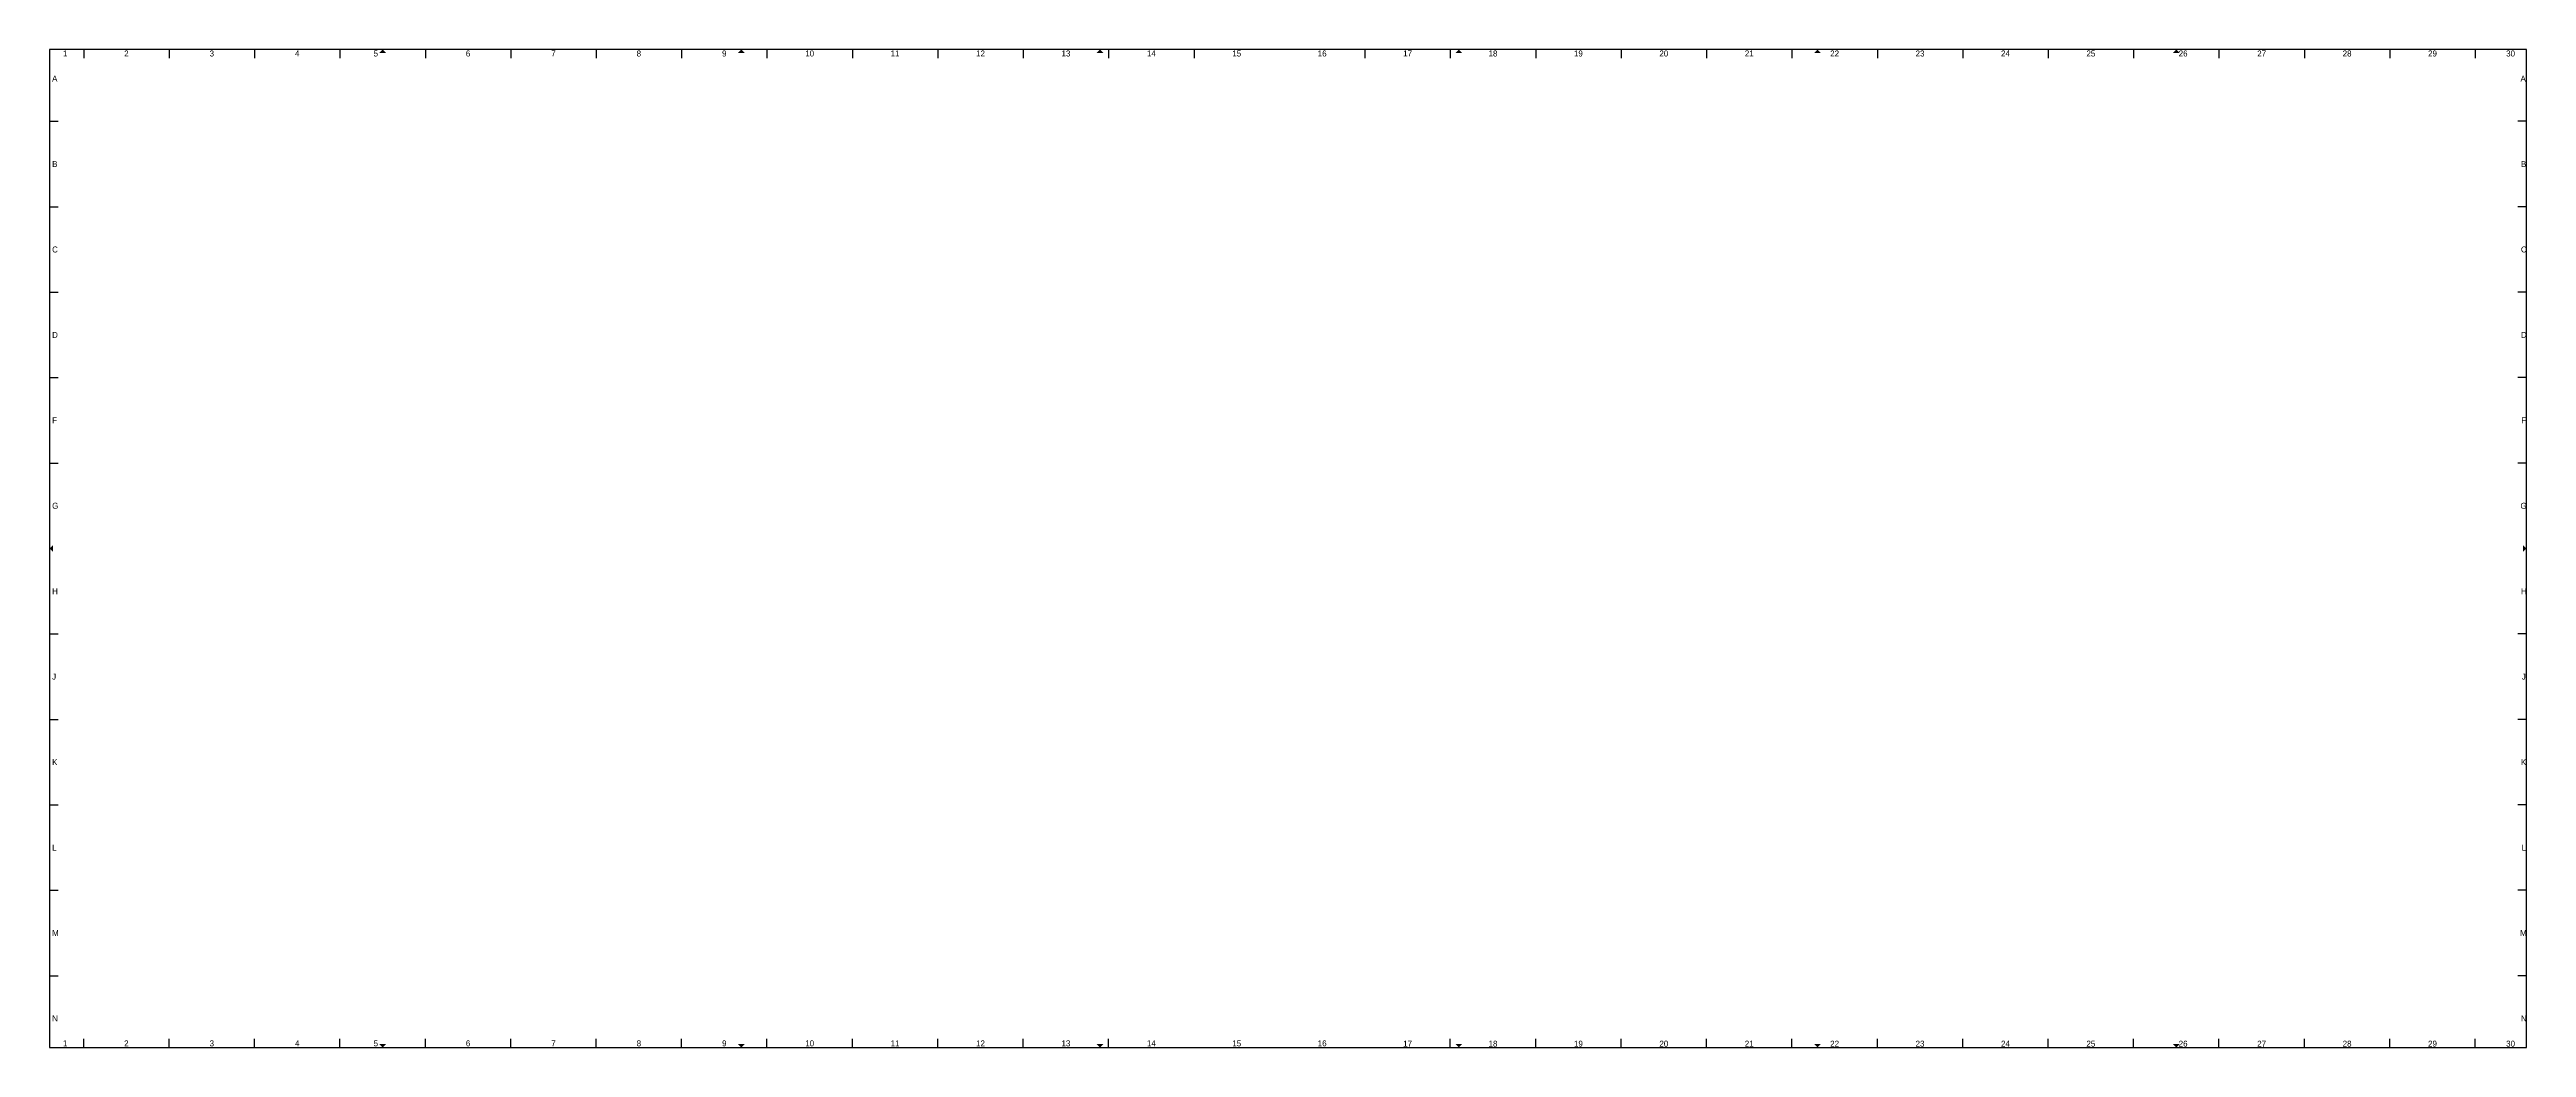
# Model space of a CAD drawing. Extents: x -5 to 1445, y -5 to 579.
import ezdxf
from ezdxf.enums import TextEntityAlignment as Align

# ---------------------------------------------------------------- set-up
doc = ezdxf.new("R2010")
doc.units = 0
doc.header["$MEASUREMENT"] = 0
doc.layers.add('to-xx-rooster', color=7, linetype='CONTINUOUS', lineweight=25)
doc.layers.add('to-xx-vouwmerk', color=7, linetype='CONTINUOUS', lineweight=18)
doc.styles.add('RTW_ISO', font='iso-rtw.shx')

msp = doc.modelspace()

# ---------------------------------------------------------------- hatches: boundary and pattern name
at = {"layer": 'to-xx-vouwmerk'}
for points in [[(188, 577), (190, 579), (192, 577)], [(398, 577), (400, 579), (402, 577)], [(608, 577), (610, 579), (612, 577)], [(818, 577), (820, 579), (822, 577)], [(1028, 577), (1030, 579), (1032, 577)], [(1238, 577), (1240, 579), (1242, 577)], [(-3, 289), (-5, 287), (-3, 285)], [(1443, 285), (1445, 287), (1443, 289)], [(188, -3), (190, -5), (192, -3)], [(398, -3), (400, -5), (402, -3)], [(608, -3), (610, -5), (612, -3)], [(818, -3), (820, -5), (822, -3)], [(1028, -3), (1030, -5), (1032, -3)], [(1238, -3), (1240, -5), (1242, -3)]]:
    msp.add_hatch(color=256, dxfattribs=at).paths.add_polyline_path(points)

# ---------------------------------------------------------------- linework, layer by layer
at = {"layer": 'to-xx-rooster'}
for p, q in [((1445, 579), (-5, 579)), ((-5, 579), (-5, -5)), ((15, 579), (15, 574)), ((65, 579), (65, 574)), ((115, 579), (115, 574)), ((165, 579), (165, 574)), ((215, 579), (215, 574)), ((265, 579), (265, 574)), ((315, 579), (315, 574)), ((365, 579), (365, 574)), ((415, 579), (415, 574)), ((465, 579), (465, 574)), ((515, 579), (515, 574)), ((565, 579), (565, 574)), ((615, 579), (615, 574)), ((665, 579), (665, 574)), ((765, 579), (765, 574)), ((815, 579), (815, 574)), ((865, 579), (865, 574)), ((915, 579), (915, 574)), ((965, 579), (965, 574)), ((1015, 579), (1015, 574)), ((1065, 579), (1065, 574)), ((1115, 579), (1115, 574)), ((1165, 579), (1165, 574)), ((1215, 579), (1215, 574)), ((1265, 579), (1265, 574)), ((1315, 579), (1315, 574)), ((1365, 579), (1365, 574)), ((1415, 579), (1415, 574)), ((1445, -5), (1445, 579)), ((-5, 537), (0, 537)), ((1445, 537), (1440, 537)), ((-5, 487), (0, 487)), ((1445, 487), (1440, 487)), ((-5, 437), (0, 437)), ((1445, 437), (1440, 437)), ((-5, 387), (0, 387)), ((1445, 387), (1440, 387)), ((-5, 337), (0, 337)), ((1445, 337), (1440, 337)), ((-5, 237), (0, 237)), ((1445, 237), (1440, 237)), ((-5, 187), (0, 187)), ((1445, 187), (1440, 187)), ((-5, 137), (0, 137)), ((1445, 137), (1440, 137)), ((-5, 87), (0, 87)), ((1445, 87), (1440, 87)), ((-5, 37), (0, 37)), ((1445, 37), (1440, 37)), ((15, -5), (15, 0)), ((65, -5), (65, 0)), ((115, -5), (115, 0)), ((165, -5), (165, 0)), ((215, -5), (215, 0)), ((265, -5), (265, 0)), ((315, -5), (315, 0)), ((365, -5), (365, 0)), ((415, -5), (415, 0)), ((465, -5), (465, 0)), ((515, -5), (515, 0)), ((565, -5), (565, 0)), ((615, -5), (615, 0)), ((815, -5), (815, 0)), ((865, -5), (865, 0)), ((915, -5), (915, 0)), ((965, -5), (965, 0)), ((1015, -5), (1015, 0)), ((1065, -5), (1065, 0)), ((1115, -5), (1115, 0)), ((1165, -5), (1165, 0)), ((1215, -5), (1215, 0)), ((1265, -5), (1265, 0)), ((1315, -5), (1315, 0)), ((1365, -5), (1365, 0)), ((1415, -5), (1415, 0)), ((-5, -5), (1445, -5))]:
    msp.add_line(p, q, dxfattribs=at)

# ---------------------------------------------------------------- texts
at = {"layer": 'to-xx-rooster', "style": 'RTW_ISO'}
for s, p in [('1', (4.15, 573.9)), ('2', (40, 573.9)), ('3', (90, 573.9)), ('4', (140, 573.9)), ('5', (186, 573.9)), ('6', (240, 573.9)), ('7', (290, 573.9)), ('8', (340, 573.9)), ('9', (390, 573.9)), ('10', (440, 573.9)), ('11', (490, 573.9)), ('12', (540, 573.9)), ('13', (590, 573.9)), ('14', (640, 573.9)), ('15', (690, 573.9)), ('16', (740, 573.9)), ('17', (790, 573.9)), ('18', (840, 573.9)), ('19', (890, 573.9)), ('20', (940, 573.9)), ('21', (990, 573.9)), ('22', (1040, 573.9)), ('23', (1090, 573.9)), ('24', (1140, 573.9)), ('25', (1190, 573.9)), ('26', (1244, 573.9)), ('27', (1290, 573.9)), ('28', (1340, 573.9)), ('29', (1390, 573.9)), ('30', (1435.71, 573.9)), ('1', (4.15, -5.4)), ('2', (40, -5.4)), ('3', (90, -5.4)), ('4', (140, -5.4)), ('5', (186, -5.4)), ('6', (240, -5.4)), ('7', (290, -5.4)), ('8', (340, -5.4)), ('9', (390, -5.4)), ('10', (440, -5.4)), ('11', (490, -5.4)), ('12', (540, -5.4)), ('13', (590, -5.4)), ('14', (640, -5.4)), ('15', (690, -5.4)), ('16', (740, -5.4)), ('17', (790, -5.6)), ('18', (840, -5.6)), ('19', (890, -5.6)), ('20', (940, -5.6)), ('21', (990, -5.6)), ('22', (1040, -5.6)), ('23', (1090, -5.6)), ('24', (1140, -5.6)), ('25', (1190, -5.6)), ('26', (1244, -5.6)), ('27', (1290, -5.6)), ('28', (1340, -5.6)), ('29', (1390, -5.6)), ('30', (1435.71, -5.6))]:
    msp.add_text(s, height=3.5, dxfattribs=at).set_placement(p, align=Align.BOTTOM_CENTER)
for s, p in [('A', (-3.5, 562)), ('A', (1441.5, 562)), ('B', (-3.5, 512)), ('B', (1441.75, 512)), ('C', (-3.5, 462)), ('C', (1441.75, 462)), ('D', (-3.5, 412)), ('D', (1441.75, 412)), ('F', (-3.5, 362)), ('F', (1442, 362)), ('G', (-3.5, 312)), ('G', (1441.5, 312)), ('H', (-3.5, 262)), ('H', (1441.75, 262)), ('J', (-3.5, 212)), ('J', (1442.25, 212)), ('K', (-3.5, 162)), ('K', (1441.75, 162)), ('L', (-3.5, 112)), ('L', (1442.25, 112)), ('M', (-3.5, 62)), ('M', (1441.25, 62)), ('N', (-3.5, 12)), ('N', (1441.75, 12))]:
    msp.add_text(s, height=3.5, dxfattribs=at).set_placement(p, align=Align.MIDDLE_LEFT)

doc.saveas('drawing.dxf')
